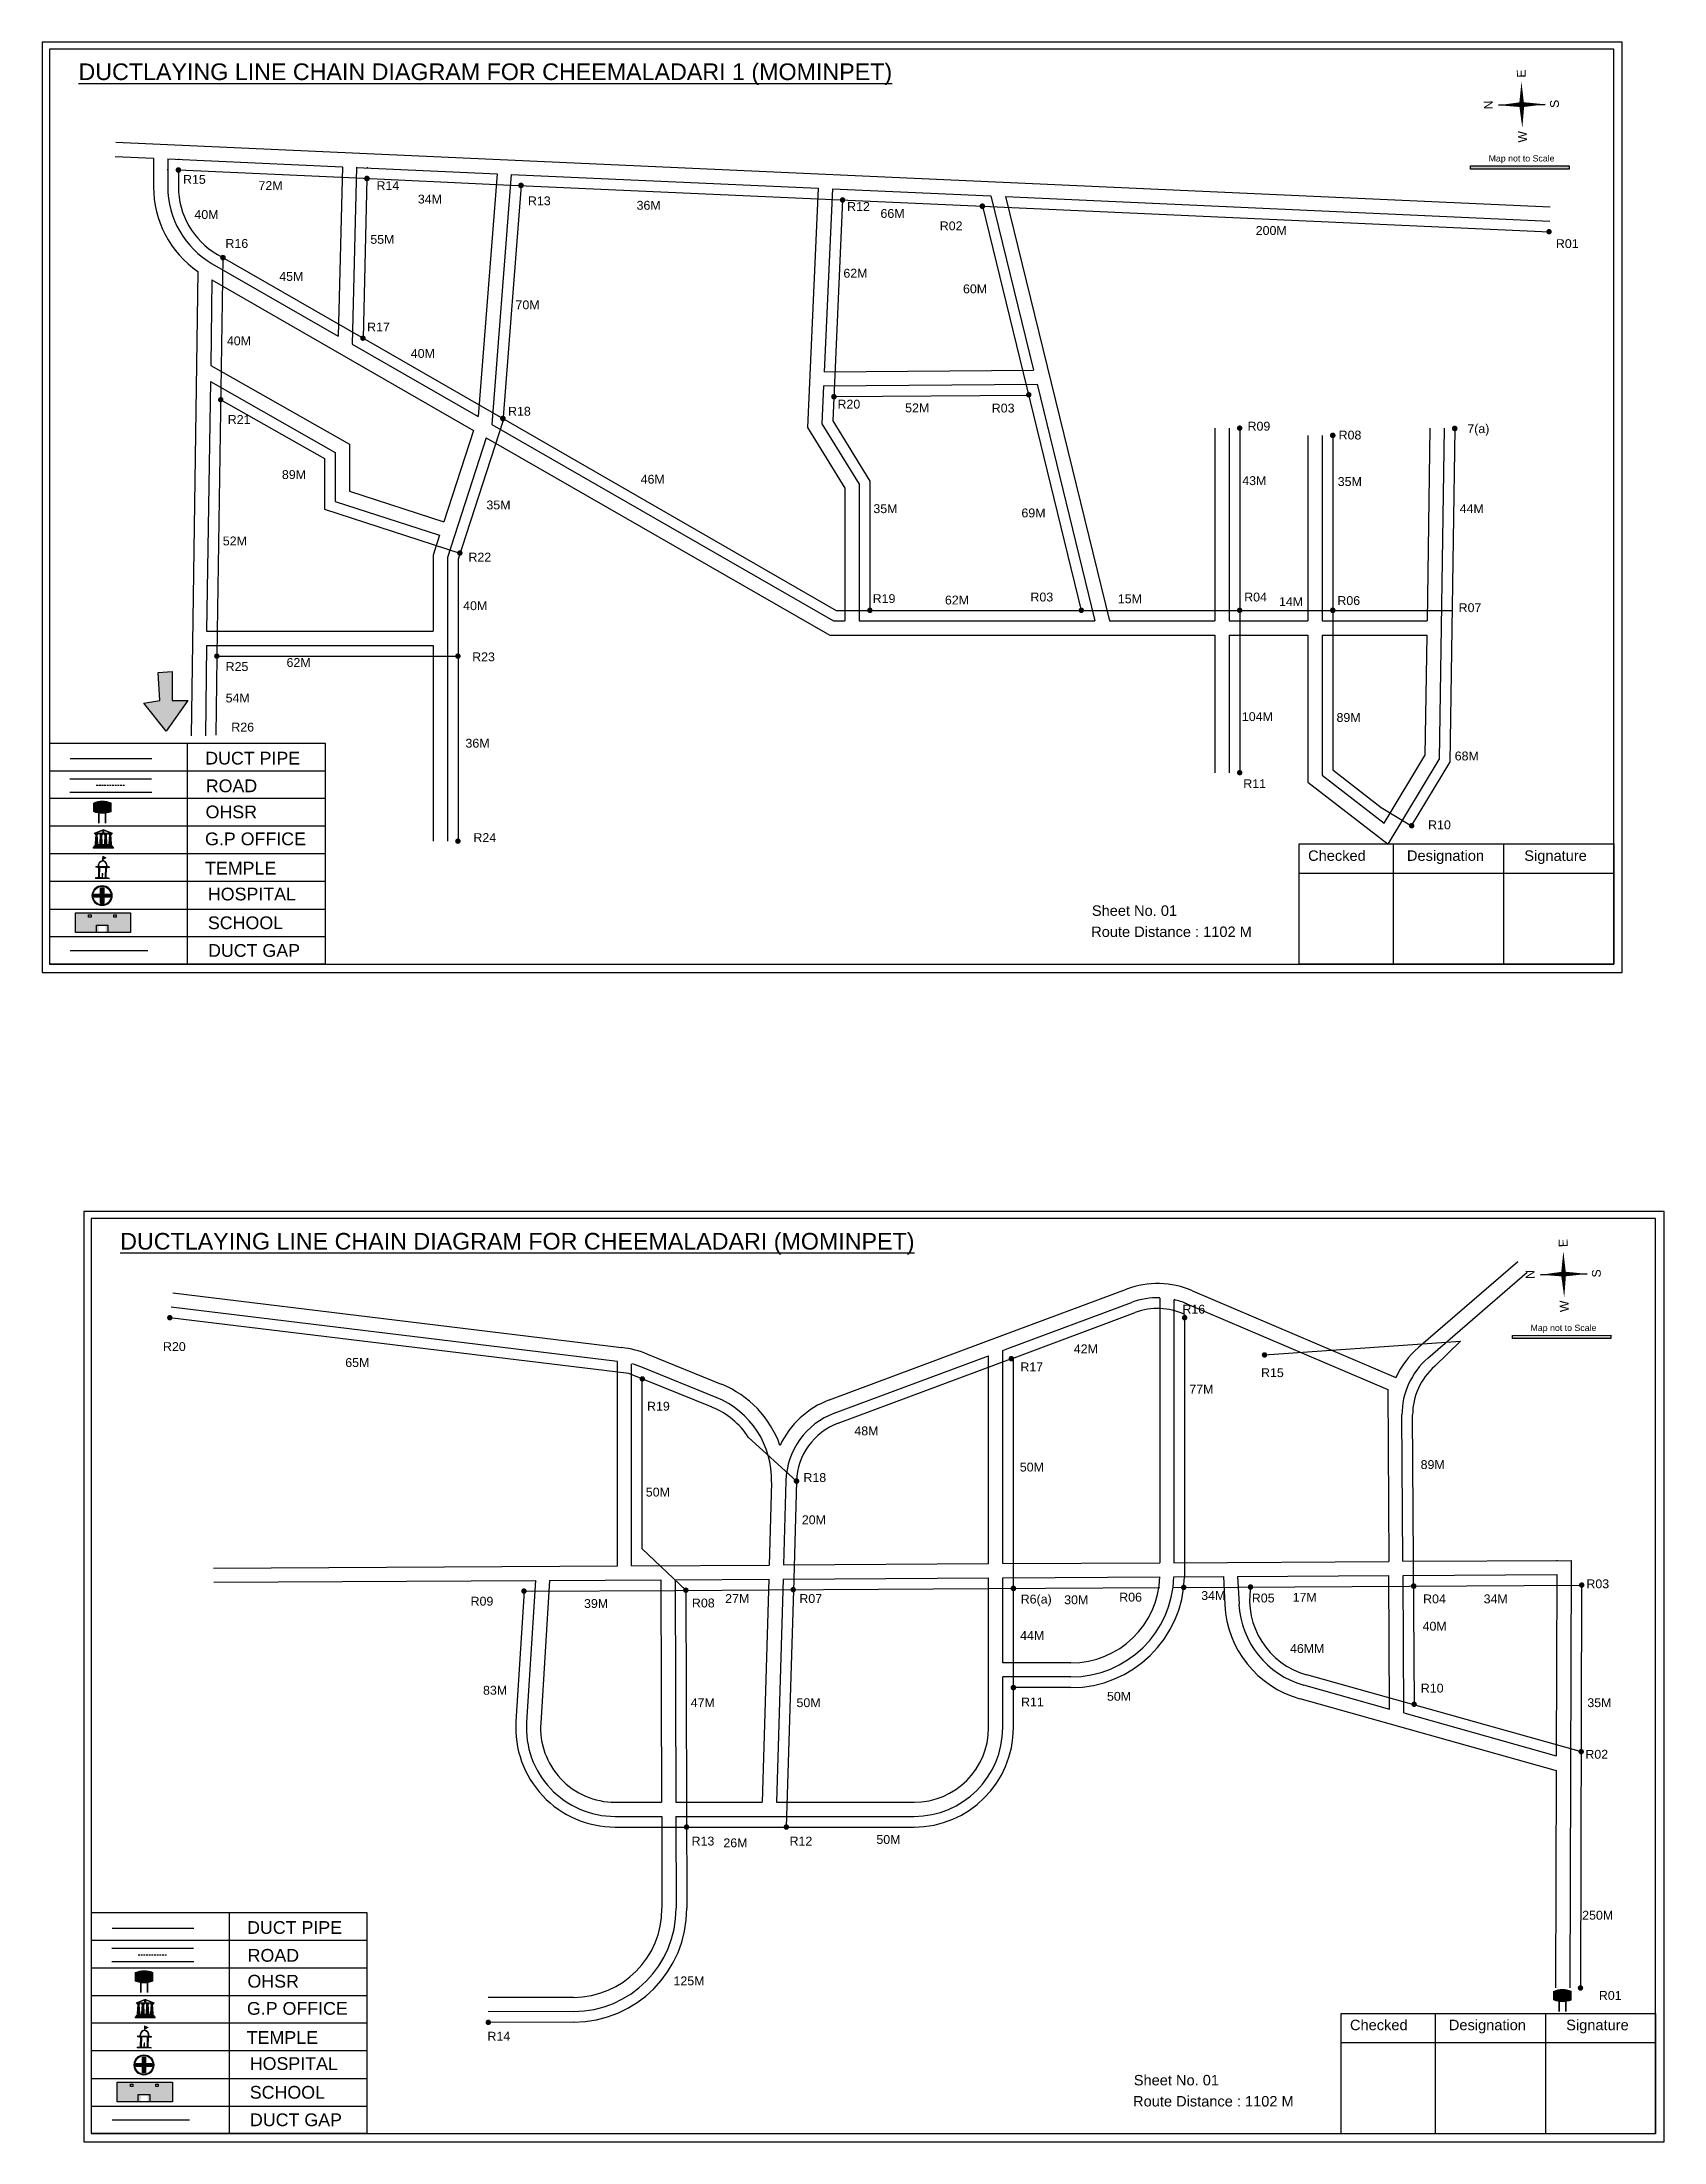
# Model space of a CAD drawing. Header units: inches. Extents: x 3067 to 7161, y 369 to 3169.
# Drawn here: x 3178 to 4092, y 1985 to 3169 of the extents above; entities that cross this region are included whole.
import ezdxf

# ---------------------------------------------------------------- set-up
doc = ezdxf.new("R2010")
doc.units = ezdxf.units.IN
doc.header["$MEASUREMENT"] = 0
doc.linetypes.add('DASHEDX2', pattern=[1.5, 1, -0.5])
for name, color, linetype in [('LANDMARK', 7, 'Continuous'), ('OHT', 7, 'Continuous'), ('pipe', 5, 'Continuous')]:
    doc.layers.add(name, color=color, linetype=linetype)
doc.styles.get("Standard").update_dxf_attribs({"font": 'arial.ttf'})

msp = doc.modelspace()

# ---------------------------------------------------------------- texts
at = {"color": 242, "true_color": 0xcd2027}
for s, p in [('%%UDUCTLAYING LINE CHAIN DIAGRAM FOR CHEEMALADARI 1 (MOMINPET)', (3198.9, 3147.5)), ('%%UDUCTLAYING LINE CHAIN DIAGRAM FOR CHEEMALADARI (MOMINPET)', (3222.4, 2488.3))]:
    msp.add_text(s, height=9.375, dxfattribs=at).set_placement(p)
for s, p in [('E', (4014.2, 3148.9)), ('N', (3995.6, 3131)), ('S', (4032.9, 3131.8)), ('W', (4014.9, 3112.3)), ('E', (4037.8, 2489.7)), ('N', (4019.2, 2471.8)), ('S', (4056.5, 2472.6)), ('W', (4038.4, 2453.1))]:
    msp.add_text(s, height=4.95, rotation=91.0063).set_placement(p)
for s, height, p in [('Map not to Scale', 3.542, (3993.3, 3101.6)), ('R15', 5, (3257.8, 3089)), ('72M', 5, (3300.3, 3085.5)), ('R14', 5, (3366.8, 3085.5)), ('34M', 5, (3390.1, 3077.9)), ('R13', 5, (3452.1, 3076.9)), ('36M', 5, (3513.3, 3074.4)), ('R12', 5, (3631.9, 3073.7)), ('40M', 5, (3264.2, 3069.2)), ('66M', 5, (3650.7, 3069.8)), ('R02', 5, (3684.1, 3062.8)), ('R16', 5, (3281.7, 3052.9)), ('55M', 5, (3363.3, 3055.2)), ('200M', 5, (3862.1, 3060.2)), ('R01', 5, (4031.2, 3052.8)), ('45M', 5, (3312, 3034.3)), ('62M', 5, (3629.8, 3036.1)), ('60M', 5, (3697.2, 3027.3)), ('70M', 5, (3445.1, 3018.3)), ('R17', 5, (3361.5, 3005.8)), ('40M', 5, (3282.5, 2998)), ('40M', 5, (3386.1, 2990.9)), ('R18', 5, (3440.9, 2958.3)), ('R20', 5, (3626.5, 2962.3)), ('52M', 5, (3664.6, 2960.2)), ('R03', 5, (3713.4, 2960.1)), ('R21', 5, (3283, 2953.7)), ('R09', 5, (3857.5, 2949.9)), ('R08', 5, (3908.8, 2944.9)), ('7(a)', 5, (3981.3, 2948.5)), ('89M', 5, (3313.5, 2922.6)), ('46M', 5, (3515.6, 2920)), ('43M', 5, (3854.5, 2919.2)), ('35M', 5, (3908.3, 2918.7)), ('35M', 5, (3428.7, 2905.5)), ('35M', 5, (3646.7, 2903.4)), ('69M', 5, (3730.1, 2901)), ('44M', 5, (3977, 2903.4)), ('52M', 5, (3280.2, 2885.2)), ('R22', 5, (3418.6, 2876.1)), ('40M', 5, (3415.6, 2848.7)), ('R19', 5, (3646.3, 2852.7)), ('62M', 5, (3687, 2851.9)), ('R03', 5, (3735.2, 2853.6)), ('15M', 5, (3784.4, 2852.6)), ('R04', 5, (3855.6, 2853.6)), ('14M', 5, (3875.2, 2851)), ('R06', 5, (3908.1, 2851.6)), ('R07', 5, (3976.4, 2847.6)), ('R25', 5, (3281.8, 2814.4)), ('62M', 5, (3316.1, 2816.7)), ('R23', 5, (3420.7, 2819.9)), ('54M', 5, (3281.8, 2796.7)), ('R26', 5, (3285, 2780.3)), ('104M', 5, (3854.3, 2786.2)), ('89M', 5, (3907.6, 2785.7)), ('36M', 5, (3416.9, 2771.2)), ('DUCT PIPE', 7.18, (3270.3, 2761.7)), ('68M', 5, (3974.2, 2764)), ('ROAD ', 7.18, (3270.6, 2746.1)), ('R11', 5, (3855.1, 2748.4)), ('OHSR', 7.18, (3270.5, 2731.4)), ('G.P OFFICE', 7.18, (3270.2, 2716.2)), ('R24', 5, (3421.4, 2718)), ('R10', 5, (3959.2, 2725.2)), ('Checked', 5.89, (3891.6, 2707.4)), ('Designation', 5.886, (3947.3, 2707.4)), ('Signature', 5.89, (4013.4, 2707.4)), ('TEMPLE', 7.18, (3270.2, 2699.7)), ('HOSPITAL', 7.18, (3271.8, 2685.1)), ('SCHOOL', 7.18, (3271.8, 2668.9)), ('Sheet No. 01', 5.886, (3769.8, 2676.4)), ('Route Distance : 1102 M', 5.886, (3769.4, 2664.5)), ('DUCT GAP', 7.18, (3271.9, 2653.3)), ('R16', 5, (3820.8, 2452.2)), ('Map not to Scale', 3.542, (4016.9, 2442.4)), ('R20', 5, (3246.5, 2431.1)), ('65M', 5, (3349.2, 2422.1)), ('42M', 5, (3759.6, 2429.8)), ('R17', 5, (3729.5, 2419.7)), ('R15', 5, (3865.1, 2416.4)), ('77M', 5, (3824.7, 2407.1)), ('R19', 5, (3519.2, 2397.5)), ('48M', 5, (3636, 2383.6)), ('50M', 5, (3729.2, 2363.2)), ('89M', 5, (3955, 2364.6)), ('R18', 5, (3607.3, 2357.3)), ('50M', 5, (3518.5, 2349.1)), ('20M', 5, (3606.4, 2333.5)), ('R03', 5, (4048.4, 2297.4)), ('R09', 5, (3419.8, 2287.6)), ('39M', 5, (3483.7, 2286.3)), ('R08', 5, (3544.5, 2286.6)), ('27M', 5, (3563.2, 2289.1)), ('R07', 5, (3605, 2289.1)), ('R6(a)', 5, (3729.7, 2288.8)), ('30M', 5, (3754.2, 2288.4)), ('R06', 5, (3785.2, 2289.9)), ('34M', 5, (3831.4, 2290.8)), ('R05', 5, (3859.9, 2289.4)), ('17M', 5, (3882.9, 2289.8)), ('R04', 5, (3956.4, 2288.9)), ('34M', 5, (3990.5, 2288.9)), ('44M', 5, (3729.4, 2268.3)), ('40M', 5, (3956.1, 2273.5)), ('46MM', 5, (3881.4, 2260.9)), ('83M', 5, (3426.8, 2237.4)), ('50M', 5, (3778.3, 2234)), ('R10', 5, (3955.1, 2238.6)), ('47M', 5, (3543.8, 2230.4)), ('50M', 5, (3603.4, 2230.4)), ('R11', 5, (3729.9, 2230.8)), ('35M', 5, (4048.9, 2230.4)), ('R02', 5, (4047.8, 2201.3)), ('R13', 5, (3544.3, 2152.4)), ('26M', 5, (3562.2, 2151.4)), ('R12', 5, (3599.5, 2152.4)), ('50M', 5, (3648.4, 2153.3)), ('DUCT PIPE', 7.18, (3293.9, 2102.6)), ('250M', 5, (4046, 2110.6)), ('ROAD ', 7.18, (3294.2, 2086.9)), ('OHSR', 7.18, (3294.1, 2072.3)), ('125M', 5, (3534.1, 2073.6)), ('G.P OFFICE', 7.18, (3293.8, 2057)), ('R01', 5, (4055.4, 2065.4)), ('TEMPLE', 7.18, (3293.7, 2040.6)), ('Checked', 5.89, (3915.2, 2048.3)), ('Designation', 5.886, (3970.9, 2048.3)), ('Signature', 5.89, (4037, 2048.3)), ('R14', 5, (3429.3, 2042.4)), ('HOSPITAL', 7.18, (3295.4, 2025.9)), ('SCHOOL', 7.18, (3295.4, 2009.7)), ('Sheet No. 01', 5.886, (3793.4, 2017.2)), ('DUCT GAP', 7.18, (3295.5, 1994.2)), ('Route Distance : 1102 M', 5.886, (3793, 2005.3))]:
    msp.add_text(s, height=height).set_placement(p)

# ---------------------------------------------------------------- blocks, each defined once
blk = doc.blocks.new('OHT')
at = {"linetype": 'Continuous', "lineweight": 0, "true_color": 0x0ffffc}
blk.add_hatch(color=4, dxfattribs=at).paths.add_polyline_path([(0.012, 1), (0, 1, 0.101323), (-0.4, 0.916), (-0.4, 0.525, 0.194075), (0.399, 0.521), (0.399, 0.921, 0.097877)])
at = {"color": 4, "linetype": 'Continuous', "lineweight": 0, "true_color": 0x0ffffc, "flags": 128}
for points in [[(-0.4, 0.525), (-0.4, 0.916)], [(0.399, 0.521), (0.399, 0.921)]]:
    blk.add_lwpolyline(points, dxfattribs=at)
at = {"color": 4, "linetype": 'Continuous', "lineweight": 0, "true_color": 0x0ffffc, "const_width": 0.075, "flags": 128}
for points in [[(-0.15, 0), (-0.15, 0.475)], [(0.15, 0), (0.15, 0.473)]]:
    blk.add_lwpolyline(points, dxfattribs=at)
at = {"color": 4, "linetype": 'Continuous', "lineweight": 0, "true_color": 0x0ffffc}
for centre, radius, start, end in [((0.006, -0.019), 1.019, 67.31091, 113.47108), ((0.004, 1.513), 1.068, 247.76824, 291.70073)]:
    blk.add_arc(centre, radius, start, end, dxfattribs=at)
blk = doc.blocks.new('Government_Office')
at = {"linetype": 'Continuous', "lineweight": 0, "true_color": 0xff0000}
for points in [[(-0.5, 0.05), (0.5, 0.05), (0.5, 0), (-0.5, 0)], [(-0.45, 0.08), (-0.45, 0.12), (0.45, 0.12), (0.45, 0.08)], [(-0.4, 0.14), (-0.4, 0.18), (0.4, 0.18), (0.4, 0.14)]]:
    blk.add_hatch(color=1, dxfattribs=at).paths.add_polyline_path(points)
h = blk.add_hatch(color=1, dxfattribs=at)
h.paths.add_polyline_path([(0.44, 0.72), (0.45, 0.75), (0, 0.93), (-0.45, 0.75), (-0.44, 0.72)])
h.paths.add_polyline_path([(0.36, 0.75), (-0.36, 0.75), (0, 0.9)], flags=16)
h.paths.add_polyline_path([(0, 0.78, -1), (0, 0.87, -1)], flags=0)
h = blk.add_hatch(color=1, dxfattribs=at)
edge = h.paths.add_edge_path()
edge.add_line((-0.27, 0.2), (-0.3, 0.68))
edge.add_line((-0.3, 0.68), (-0.29, 0.68))
edge.add_arc((-0.28, 0.69), 0.0176, 225.304, 441.5659)
edge.add_line((-0.28, 0.7), (-0.39, 0.7))
edge.add_arc((-0.39, 0.69), 0.0176, 98.4341, 314.696)
edge.add_line((-0.38, 0.68), (-0.37, 0.68))
edge.add_line((-0.37, 0.68), (-0.4, 0.2))
edge.add_line((-0.4, 0.2), (-0.27, 0.2))
h = blk.add_hatch(color=1, dxfattribs=at)
edge = h.paths.add_edge_path()
edge.add_line((-0.05, 0.2), (-0.07, 0.68))
edge.add_line((-0.07, 0.68), (-0.07, 0.68))
edge.add_arc((-0.05, 0.69), 0.0176, 225.304, 441.5659)
edge.add_line((-0.05, 0.7), (-0.17, 0.7))
edge.add_arc((-0.17, 0.69), 0.0176, 98.4341, 314.696)
edge.add_line((-0.16, 0.68), (-0.15, 0.68))
edge.add_line((-0.15, 0.68), (-0.18, 0.2))
edge.add_line((-0.18, 0.2), (-0.05, 0.2))
h = blk.add_hatch(color=1, dxfattribs=at)
edge = h.paths.add_edge_path()
edge.add_arc((0, 0.83), 0.0467, 90, 270)
edge.add_arc((0, 0.83), 0.0467, 270, 450)
h = blk.add_hatch(color=1, dxfattribs=at)
edge = h.paths.add_edge_path()
edge.add_line((0.18, 0.2), (0.15, 0.68))
edge.add_line((0.15, 0.68), (0.16, 0.68))
edge.add_arc((0.17, 0.69), 0.0176, 225.304, 441.5659)
edge.add_line((0.17, 0.7), (0.05, 0.7))
edge.add_arc((0.05, 0.69), 0.0176, 98.4341, 314.696)
edge.add_line((0.07, 0.68), (0.07, 0.68))
edge.add_line((0.07, 0.68), (0.05, 0.2))
edge.add_line((0.05, 0.2), (0.18, 0.2))
h = blk.add_hatch(color=1, dxfattribs=at)
edge = h.paths.add_edge_path()
edge.add_line((0.4, 0.2), (0.37, 0.68))
edge.add_line((0.37, 0.68), (0.38, 0.68))
edge.add_arc((0.39, 0.69), 0.0176, 225.304, 441.5659)
edge.add_line((0.4, 0.7), (0.28, 0.7))
edge.add_arc((0.28, 0.69), 0.0176, 98.4341, 314.696)
edge.add_line((0.29, 0.68), (0.3, 0.68))
edge.add_line((0.3, 0.68), (0.27, 0.2))
edge.add_line((0.27, 0.2), (0.4, 0.2))
at = {"color": 1, "linetype": 'Continuous', "lineweight": 0, "true_color": 0xff0000, "flags": 128}
for points in [[(-0.5, 0.05), (0.5, 0.05), (0.5, 0), (-0.5, 0)], [(-0.45, 0.75), (-0.44, 0.72), (0.44, 0.72), (0.45, 0.75), (0, 0.93)], [(-0.45, 0.08), (-0.45, 0.12), (0.45, 0.12), (0.45, 0.08)], [(-0.4, 0.14), (-0.4, 0.18), (0.4, 0.18), (0.4, 0.14)], [(-0.36, 0.75), (0.36, 0.75), (0, 0.9)]]:
    blk.add_lwpolyline(points, close=True, dxfattribs=at)
for points in [[(-0.27, 0.2), (-0.3, 0.68), (-0.29, 0.68, 1.379694), (-0.28, 0.7), (-0.39, 0.7, 1.379694), (-0.38, 0.68), (-0.37, 0.68), (-0.4, 0.2)], [(-0.05, 0.2), (-0.07, 0.68), (-0.07, 0.68, 1.379694), (-0.05, 0.7), (-0.17, 0.7, 1.379694), (-0.16, 0.68), (-0.15, 0.68), (-0.18, 0.2)], [(0, 0.87, 1), (0, 0.78, 1)], [(0.18, 0.2), (0.15, 0.68), (0.16, 0.68, 1.379694), (0.17, 0.7), (0.05, 0.7, 1.379694), (0.07, 0.68), (0.07, 0.68), (0.05, 0.2)], [(0.4, 0.2), (0.37, 0.68), (0.38, 0.68, 1.379694), (0.4, 0.7), (0.28, 0.7, 1.379694), (0.29, 0.68), (0.3, 0.68), (0.27, 0.2)]]:
    blk.add_lwpolyline(points, format="xyb", close=True, dxfattribs=at)
blk = doc.blocks.new('Temple')
at = {"linetype": 'Continuous', "lineweight": 0, "true_color": 0xe66000}
blk.add_hatch(color=32, dxfattribs=at).paths.add_polyline_path([(-0.006, 1), (0.147, 0.931), (0, 0.85)])
at = {"linetype": 'Continuous', "lineweight": 0, "true_color": 0xff0000}
h = blk.add_hatch(color=1, dxfattribs=at)
edge = h.paths.add_edge_path()
edge.add_line((0.175, 0.49), (0.225, 0.49))
edge.add_line((0.225, 0.49), (0.225, 0.497))
edge.add_line((0.225, 0.497), (0.307, 0.497))
edge.add_line((0.307, 0.497), (0.307, 0.533))
edge.add_line((0.307, 0.533), (0.257, 0.533))
edge.add_line((0.257, 0.533), (0.257, 0.54))
edge.add_line((0.257, 0.54), (0.2, 0.54))
edge.add_spline(control_points=[(0.2, 0.54), (0.2, 0.589), (0.19, 0.638), (0.142, 0.743), (0.092, 0.79), (0.027, 0.805), (0.02, 0.806), (0.012, 0.806)], knot_values=[4.712389, 4.712389, 4.712389, 4.712389, 5.278166, 5.278166, 6.117402, 6.117402, 6.223801, 6.223801, 6.223801, 6.223801], degree=3, periodic=0)
edge.add_line((0.012, 0.806), (0.012, 0.79))
edge.add_line((0.012, 0.79), (-0.012, 0.79))
edge.add_line((-0.012, 0.79), (-0.012, 0.806))
edge.add_spline(control_points=[(-0.012, 0.806), (-0.055, 0.802), (-0.096, 0.781), (-0.171, 0.699), (-0.197, 0.628), (-0.2, 0.55), (-0.2, 0.545), (-0.2, 0.54)], knot_values=[6.343965, 6.343965, 6.343965, 6.343965, 6.956638, 6.956638, 7.795874, 7.795874, 7.853982, 7.853982, 7.853982, 7.853982], degree=3, periodic=0)
edge.add_line((-0.2, 0.54), (-0.257, 0.54))
edge.add_line((-0.257, 0.54), (-0.257, 0.533))
edge.add_line((-0.257, 0.533), (-0.307, 0.533))
edge.add_line((-0.307, 0.533), (-0.307, 0.497))
edge.add_line((-0.307, 0.497), (-0.225, 0.497))
edge.add_line((-0.225, 0.497), (-0.225, 0.49))
edge.add_line((-0.225, 0.49), (-0.175, 0.49))
edge.add_line((-0.175, 0.49), (-0.175, 0.07))
edge.add_arc((-0.205, 0.07), 0.03, -90, 0, ccw=False)
edge.add_line((-0.205, 0.04), (-0.257, 0.04))
edge.add_line((-0.257, 0.04), (-0.257, 0.033))
edge.add_line((-0.257, 0.033), (-0.307, 0.033))
edge.add_line((-0.307, 0.033), (-0.307, 0))
edge.add_line((-0.307, 0), (0.307, 0))
edge.add_line((0.307, 0), (0.307, 0.033))
edge.add_line((0.307, 0.033), (0.257, 0.033))
edge.add_line((0.257, 0.033), (0.257, 0.04))
edge.add_line((0.257, 0.04), (0.205, 0.04))
edge.add_arc((0.205, 0.07), 0.03, 180, 270, ccw=False)
edge.add_line((0.175, 0.07), (0.175, 0.49))
h.paths.add_polyline_path([(0.125, 0.07, -0.414214), (0.095, 0.04), (0.05, 0.04), (0.05, 0.033), (-0.05, 0.033), (-0.05, 0.04), (-0.095, 0.04, -0.414214), (-0.125, 0.07), (-0.125, 0.497), (0.125, 0.497)], flags=16)
edge = h.paths.add_edge_path(flags=16)
edge.add_ellipse((0, 0.54), major_axis=(0, 0.242), ratio=0.722808, start_angle=270, end_angle=450, ccw=False)
edge.add_line((0.175, 0.54), (-0.175, 0.54))
h.paths.add_polyline_path([(0.012, 0.23), (0.012, 0.07), (-0.012, 0.07), (-0.012, 0.23)], flags=0)
h = blk.add_hatch(color=1, dxfattribs=at)
edge = h.paths.add_edge_path()
edge.add_line((0.012, 0.857), (0, 0.85))
edge.add_line((0, 0.85), (-0.003, 0.925))
edge.add_line((-0.003, 0.925), (-0.012, 0.925))
edge.add_line((-0.012, 0.925), (-0.012, 0.806))
edge.add_spline(control_points=[(-0.012, 0.806), (-0.004, 0.807), (0.004, 0.807), (0.012, 0.806)], knot_values=[6.223801, 6.223801, 6.223801, 6.223801, 6.343965, 6.343965, 6.343965, 6.343965], degree=3, periodic=0)
edge.add_line((0.012, 0.806), (0.012, 0.857))
h = blk.add_hatch(color=1, dxfattribs=at)
edge = h.paths.add_edge_path()
edge.add_line((0.012, 0.79), (0.012, 0.806))
edge.add_spline(control_points=[(0.012, 0.806), (0.004, 0.807), (-0.004, 0.807), (-0.012, 0.806)], knot_values=[6.223801, 6.223801, 6.223801, 6.223801, 6.343965, 6.343965, 6.343965, 6.343965], degree=3, periodic=0)
edge.add_line((-0.012, 0.806), (-0.012, 0.79))
edge.add_line((-0.012, 0.79), (0.012, 0.79))
at = {"color": 32, "linetype": 'Continuous', "lineweight": 0, "true_color": 0xe66000, "flags": 128}
blk.add_lwpolyline([(-0.006, 1), (0.147, 0.931), (0, 0.85), (-0.006, 1)], dxfattribs=at)
at = {"color": 1, "linetype": 'Continuous', "lineweight": 0, "true_color": 0xff0000, "flags": 128}
blk.add_lwpolyline([(0.2, 0.54), (0.257, 0.54), (0.257, 0.533), (0.307, 0.533), (0.307, 0.497), (0.225, 0.497), (0.225, 0.49), (0.175, 0.49), (0.175, 0.07, 0.414214), (0.205, 0.04), (0.257, 0.04), (0.257, 0.033), (0.307, 0.033), (0.307, 0), (-0.307, 0), (-0.307, 0.033), (-0.257, 0.033), (-0.257, 0.04), (-0.205, 0.04, 0.414214), (-0.175, 0.07), (-0.175, 0.49), (-0.225, 0.49), (-0.225, 0.497), (-0.307, 0.497), (-0.307, 0.533), (-0.257, 0.533), (-0.257, 0.54), (-0.2, 0.54)], format="xyb", dxfattribs=at)
blk.add_lwpolyline([(-0.175, 0.54), (0.175, 0.54)], dxfattribs=at)
blk.add_lwpolyline([(0.125, 0.497), (0.125, 0.07, -0.414214), (0.095, 0.04), (0.05, 0.04), (0.05, 0.033), (-0.05, 0.033), (-0.05, 0.04), (-0.095, 0.04, -0.414214), (-0.125, 0.07), (-0.125, 0.497)], format="xyb", close=True, dxfattribs=at)
for points in [[(0.012, 0.925), (-0.012, 0.925), (-0.012, 0.79), (0.012, 0.79)], [(0.012, 0.23), (-0.012, 0.23), (-0.012, 0.07), (0.012, 0.07)]]:
    blk.add_lwpolyline(points, close=True, dxfattribs=at)
at = {"color": 1, "linetype": 'Continuous', "lineweight": 0, "true_color": 0xff0000}
blk.add_ellipse((0, 0.54), major_axis=(0, 0.242), ratio=0.722808, start_param=4.712389, end_param=7.853982, dxfattribs=at)
blk.add_open_spline([(0.2, 0.54), (0.2, 0.589), (0.19, 0.638), (0.142, 0.743), (0.092, 0.79), (-0.023, 0.816), (-0.085, 0.794), (-0.171, 0.699), (-0.197, 0.628), (-0.2, 0.55), (-0.2, 0.545), (-0.2, 0.54)], degree=3, knots=[4.712389, 4.712389, 4.712389, 4.712389, 5.278166, 5.278166, 6.117402, 6.117402, 6.956638, 6.956638, 7.795874, 7.795874, 7.853982, 7.853982, 7.853982, 7.853982], dxfattribs=at)
blk = doc.blocks.new('*U6')
at = {"color": 0, "linetype": 'DASHEDX2', "transparency": 16777216}
blk.add_line((-8.2, 0), (8, 0), dxfattribs=at)
blk = doc.blocks.new('Hospital')
at = {"linetype": 'Continuous', "lineweight": 0, "true_color": 0x000000}
h = blk.add_hatch(color=18, dxfattribs=at)
h.paths.add_polyline_path([(-0.5, 0, 1), (0.5, 0, 1)])
h.paths.add_polyline_path([(0.45, 0, -1), (-0.45, 0, -1)], flags=16)
at = {"linetype": 'Continuous', "true_color": 0xff0000}
blk.add_hatch(color=1, dxfattribs=at).paths.add_polyline_path([(-0.39, 0.08), (-0.08, 0.08), (-0.08, 0.39), (0.08, 0.39), (0.08, 0.08), (0.39, 0.08), (0.39, -0.08), (0.08, -0.08), (0.08, -0.39), (-0.08, -0.39), (-0.08, -0.08), (-0.39, -0.08)])
at = {"color": 1, "linetype": 'Continuous', "true_color": 0xff0000, "flags": 128}
blk.add_lwpolyline([(-0.39, 0.08), (-0.08, 0.08), (-0.08, 0.39), (0.08, 0.39), (0.08, 0.08), (0.39, 0.08), (0.39, -0.08), (0.08, -0.08), (0.08, -0.39), (-0.08, -0.39), (-0.08, -0.08), (-0.39, -0.08)], close=True, dxfattribs=at)
at = {"color": 18, "linetype": 'Continuous', "lineweight": 0, "true_color": 0x000000}
for radius in [0.5, 0.446]:
    blk.add_circle((0, 0), radius, dxfattribs=at)
blk = doc.blocks.new('*U5')
at = {"color": 0, "linetype": 'DASHEDX2', "transparency": 16777216}
blk.add_line((-8.2, 0), (8, 0), dxfattribs=at)

# ---------------------------------------------------------------- hatches: boundary and pattern name
at = {"ltscale": 0.5}
h = msp.add_hatch(color=5, dxfattribs=at)
h.dxf.hatch_style = 1
h.paths.add_polyline_path([(3256.8, 3096.8, 1), (3253.6, 3096.8, 1)])
h = msp.add_hatch(color=5, dxfattribs=at)
h.dxf.hatch_style = 1
h.paths.add_polyline_path([(3363, 3092, 1), (3359.8, 3092, 1)])
h = msp.add_hatch(color=5, dxfattribs=at)
h.dxf.hatch_style = 1
h.paths.add_polyline_path([(3449.8, 3088.1, 1), (3446.6, 3088.1, 1)])
at = {"true_color": 0x0093dd}
h = msp.add_hatch(color=142, dxfattribs=at)
h.dxf.hatch_style = 1
h.paths.add_polyline_path([(3983.1, 3099.1), (3983.1, 3097.2), (4038.6, 3097.3), (4038.6, 3099.2)])
at = {"ltscale": 0.5}
h = msp.add_hatch(color=5, dxfattribs=at)
h.dxf.hatch_style = 1
h.paths.add_polyline_path([(3630.9, 3079.9, 1), (3627.8, 3079.9, 1)])
h = msp.add_hatch(color=5, dxfattribs=at)
h.dxf.hatch_style = 1
h.paths.add_polyline_path([(3709.7, 3076.4, 1), (3706.5, 3076.4, 1)])
h = msp.add_hatch(color=5, dxfattribs=at)
h.dxf.hatch_style = 1
h.paths.add_polyline_path([(4028.9, 3062, 1), (4025.8, 3062, 1)])
h = msp.add_hatch(color=5, dxfattribs=at)
h.dxf.hatch_style = 1
h.paths.add_polyline_path([(3281.9, 3047.4, 1), (3278.7, 3047.4, 1)])
h = msp.add_hatch(color=5, dxfattribs=at)
h.dxf.hatch_style = 1
h.paths.add_polyline_path([(3360.7, 3002, 1), (3357.6, 3002, 1)])
h = msp.add_hatch(color=5, dxfattribs=at)
h.dxf.hatch_style = 1
h.paths.add_polyline_path([(3735.8, 2970.1, 1), (3732.7, 2970.1, 1)])
h = msp.add_hatch(color=5, dxfattribs=at)
h.dxf.hatch_style = 1
h.paths.add_polyline_path([(3280.6, 2967.3, 1), (3277.5, 2967.3, 1)])
h = msp.add_hatch(color=5, dxfattribs=at)
h.dxf.hatch_style = 1
h.paths.add_polyline_path([(3626.1, 2969, 1), (3622.9, 2969, 1)])
h = msp.add_hatch(color=5, dxfattribs=at)
h.dxf.hatch_style = 1
h.paths.add_polyline_path([(3439.6, 2956.7, 1), (3436.4, 2956.7, 1)])
h = msp.add_hatch(color=5, dxfattribs=at)
h.dxf.hatch_style = 1
h.paths.add_polyline_path([(3854.6, 2951.3, 1), (3851.5, 2951.3, 1)])
h = msp.add_hatch(color=5, dxfattribs=at)
h.dxf.hatch_style = 1
h.paths.add_polyline_path([(3907.1, 2947.2, 1), (3903.9, 2947.2, 1)])
h = msp.add_hatch(color=5, dxfattribs=at)
h.dxf.hatch_style = 1
h.paths.add_polyline_path([(3975.8, 2951.1, 1), (3972.6, 2951.1, 1)])
h = msp.add_hatch(color=5, dxfattribs=at)
h.dxf.hatch_style = 1
h.paths.add_polyline_path([(3415.3, 2880.9, 1), (3412.2, 2880.9, 1)])
h = msp.add_hatch(color=5, dxfattribs=at)
h.dxf.hatch_style = 1
h.paths.add_polyline_path([(3646.3, 2848.6, 1), (3643.2, 2848.6, 1)])
h = msp.add_hatch(color=5, dxfattribs=at)
h.dxf.hatch_style = 1
h.paths.add_polyline_path([(3765.4, 2848.6, 1), (3762.3, 2848.6, 1)])
h = msp.add_hatch(color=5, dxfattribs=at)
h.dxf.hatch_style = 1
h.paths.add_polyline_path([(3854.6, 2848.6, 1), (3851.5, 2848.6, 1)])
h = msp.add_hatch(color=5, dxfattribs=at)
h.dxf.hatch_style = 1
h.paths.add_polyline_path([(3907.1, 2848.6, 1), (3903.9, 2848.6, 1)])
h = msp.add_hatch(color=5, dxfattribs=at)
h.dxf.hatch_style = 1
h.paths.add_polyline_path([(3278.4, 2822.8, 1), (3275.3, 2822.8, 1)])
h = msp.add_hatch(color=5, dxfattribs=at)
h.dxf.hatch_style = 1
h.paths.add_polyline_path([(3414.2, 2822.8, 1), (3411.1, 2822.8, 1)])
h = msp.add_hatch(color=256)
h.dxf.hatch_style = 1
h.paths.add_polyline_path([(3260.5, 2797.7), (3251.7, 2797.7), (3251.7, 2814.1), (3243.8, 2813.6), (3244.8, 2797.7), (3235.8, 2796.2), (3248.3, 2780.5)])
h = msp.add_hatch(color=5, dxfattribs=at)
h.dxf.hatch_style = 1
h.paths.add_polyline_path([(3854.6, 2757.1, 1), (3851.5, 2757.1, 1)])
h = msp.add_hatch(color=5, dxfattribs=at)
h.dxf.hatch_style = 1
h.paths.add_polyline_path([(3951.5, 2727.2, 1), (3948.4, 2727.2, 1)])
h = msp.add_hatch(color=5, dxfattribs=at)
h.dxf.hatch_style = 1
h.paths.add_polyline_path([(3414.2, 2718.5, 1), (3411.1, 2718.5, 1)])
at = {"true_color": 0xc8c92d}
h = msp.add_hatch(color=52, dxfattribs=at)
h.dxf.hatch_style = 1
h.paths.add_polyline_path([(3203.3, 2678.1), (3197.2, 2678.1), (3197.2, 2667), (3203.3, 2667)])
h.paths.add_polyline_path([(3228.2, 2678.1), (3222, 2678.1), (3222, 2667), (3228.2, 2667)])
at = {"true_color": 0x293189}
h = msp.add_hatch(color=177, dxfattribs=at)
h.dxf.hatch_style = 1
h.paths.add_polyline_path([(3222, 2678.1), (3203.3, 2678.1), (3203.3, 2667), (3210.3, 2667), (3210.3, 2670.7), (3214.2, 2670.7), (3214.2, 2667), (3222, 2667)])
h.paths.add_polyline_path([(3206, 2675.7), (3204.6, 2675.7), (3204.6, 2676.9), (3206, 2676.9)], flags=16)
h.paths.add_polyline_path([(3218.9, 2675.7), (3218.9, 2676.9), (3220.2, 2676.9), (3220.2, 2675.7)], flags=16)
at = {"ltscale": 0.5}
h = msp.add_hatch(color=5, dxfattribs=at)
h.dxf.hatch_style = 1
h.paths.add_polyline_path([(3251.9, 2449.9, 1), (3248.8, 2449.9, 1)])
h = msp.add_hatch(color=5, dxfattribs=at)
h.dxf.hatch_style = 1
h.paths.add_polyline_path([(3823.6, 2449.9, 1), (3820.5, 2449.9, 1)])
at = {"true_color": 0x0093dd}
h = msp.add_hatch(color=142, dxfattribs=at)
h.dxf.hatch_style = 1
h.paths.add_polyline_path([(4006.7, 2439.9), (4006.7, 2438.1), (4062.2, 2438.2), (4062.2, 2440)])
at = {"ltscale": 0.5}
h = msp.add_hatch(color=5, dxfattribs=at)
h.dxf.hatch_style = 1
h.paths.add_polyline_path([(3726, 2426.8, 1), (3722.9, 2426.8, 1)])
h = msp.add_hatch(color=5, dxfattribs=at)
h.dxf.hatch_style = 1
h.paths.add_polyline_path([(3868.6, 2428.9, 1), (3865.5, 2428.9, 1)])
h = msp.add_hatch(color=5, dxfattribs=at)
h.dxf.hatch_style = 1
h.paths.add_polyline_path([(3518.1, 2415.4, 1), (3515, 2415.4, 1)])
h = msp.add_hatch(color=5, dxfattribs=at)
h.dxf.hatch_style = 1
h.paths.add_polyline_path([(3605, 2357.8, 1), (3601.8, 2357.8, 1)])
h = msp.add_hatch(color=5, dxfattribs=at)
h.dxf.hatch_style = 1
h.paths.add_polyline_path([(3451.4, 2295.8, 1), (3448.3, 2295.8, 1)])
h = msp.add_hatch(color=5, dxfattribs=at)
h.dxf.hatch_style = 1
h.paths.add_polyline_path([(3542.6, 2296.3, 1), (3539.5, 2296.3, 1)])
h = msp.add_hatch(color=5, dxfattribs=at)
h.dxf.hatch_style = 1
h.paths.add_polyline_path([(3603.1, 2296.6, 1), (3600, 2296.6, 1)])
h = msp.add_hatch(color=5, dxfattribs=at)
h.dxf.hatch_style = 1
h.paths.add_polyline_path([(3727.2, 2297.3, 1), (3724, 2297.3, 1)])
h = msp.add_hatch(color=5, dxfattribs=at)
h.dxf.hatch_style = 1
h.paths.add_polyline_path([(3823.1, 2297.9, 1), (3820, 2297.9, 1)])
h = msp.add_hatch(color=5, dxfattribs=at)
h.dxf.hatch_style = 1
h.paths.add_polyline_path([(3860.7, 2298.1, 1), (3857.6, 2298.1, 1)])
h = msp.add_hatch(color=5, dxfattribs=at)
h.dxf.hatch_style = 1
h.paths.add_polyline_path([(3952.7, 2298.6, 1), (3949.5, 2298.6, 1)])
h = msp.add_hatch(color=5, dxfattribs=at)
h.dxf.hatch_style = 1
h.paths.add_polyline_path([(4047.3, 2299.2, 1), (4044.2, 2299.2, 1)])
h = msp.add_hatch(color=5, dxfattribs=at)
h.dxf.hatch_style = 1
h.paths.add_polyline_path([(3727.2, 2241.4, 1), (3724, 2241.4, 1)])
h = msp.add_hatch(color=5, dxfattribs=at)
h.dxf.hatch_style = 1
h.paths.add_polyline_path([(3952.9, 2232, 1), (3949.8, 2232, 1)])
h = msp.add_hatch(color=5, dxfattribs=at)
h.dxf.hatch_style = 1
h.paths.add_polyline_path([(4047, 2205.3, 1), (4043.9, 2205.3, 1)])
h = msp.add_hatch(color=5, dxfattribs=at)
h.dxf.hatch_style = 1
h.paths.add_polyline_path([(3543, 2162.8, 1), (3539.9, 2162.8, 1)])
h = msp.add_hatch(color=5, dxfattribs=at)
h.dxf.hatch_style = 1
h.paths.add_polyline_path([(3599.2, 2162.8, 1), (3596.1, 2162.8, 1)])
h = msp.add_hatch(color=5, dxfattribs=at)
h.dxf.hatch_style = 1
h.paths.add_polyline_path([(4046.6, 2072.1, 1), (4043.5, 2072.1, 1)])
h = msp.add_hatch(color=5, dxfattribs=at)
h.dxf.hatch_style = 1
h.paths.add_polyline_path([(3431.3, 2052.7, 1), (3428.2, 2052.7, 1)])
at = {"true_color": 0xc8c92d}
h = msp.add_hatch(color=52, dxfattribs=at)
h.dxf.hatch_style = 1
h.paths.add_polyline_path([(3226.9, 2019), (3220.7, 2019), (3220.7, 2007.9), (3226.9, 2007.9)])
h.paths.add_polyline_path([(3251.8, 2019), (3245.6, 2019), (3245.6, 2007.9), (3251.8, 2007.9)])
at = {"true_color": 0x293189}
h = msp.add_hatch(color=177, dxfattribs=at)
h.dxf.hatch_style = 1
h.paths.add_polyline_path([(3245.6, 2019), (3226.9, 2019), (3226.9, 2007.9), (3233.9, 2007.9), (3233.9, 2011.5), (3237.8, 2011.5), (3237.8, 2007.9), (3245.6, 2007.9)])
h.paths.add_polyline_path([(3229.6, 2016.5), (3228.2, 2016.5), (3228.2, 2017.8), (3229.6, 2017.8)], flags=16)
h.paths.add_polyline_path([(3242.4, 2016.5), (3242.4, 2017.8), (3243.8, 2017.8), (3243.8, 2016.5)], flags=16)

# ---------------------------------------------------------------- linework, layer by layer
for p, q in [((4025.2, 3133.8), (3998.9, 3133.3)), ((3998.9, 3133.3), (4025.2, 3133.8)), ((4025.2, 3133.8), (3998.9, 3133.3)), ((4012.1, 3133.5), (4025.2, 3133.8)), ((3219.6, 3104.4), (3241.2, 3103.4)), ((3220, 3112.4), (4028, 3076)), ((3241.2, 3103.4), (3241.2, 3087.4)), ((3249.2, 3103), (3347.6, 3098.6)), ((3249.2, 3103), (3249.2, 3087.4)), ((3255.2, 3103), (3255.2, 3102.8)), ((3248.9, 3097), (3249.2, 3097)), ((3347.6, 3098.6), (3345.2, 3003.2)), ((3355.6, 3098.4), (3353.1, 2998.6)), ((3355.5, 3098.2), (3434.7, 3094.7)), ((3361.6, 3098.3), (3361.5, 3098)), ((3434.7, 3094.7), (3424, 2957.8)), ((3442.7, 3094.3), (3431.7, 2953.4)), ((3442.7, 3094.3), (3615.6, 3086.5)), ((3615.6, 3086.5), (3609.6, 2951.7)), ((3623.6, 3086.2), (3619, 2983.1)), ((3623.6, 3086.2), (3712.9, 3082.2)), ((3712.9, 3082.2), (3736.9, 2983.9)), ((3721.2, 3081.8), (4027.7, 3068)), ((3721.2, 3081.8), (3779.7, 2842.6)), ((3274.2, 3044), (3345.2, 3003.2)), ((3266.2, 3039.6), (3262.4, 2777.9)), ((3274.1, 3034.8), (3273.4, 2986.6)), ((3274.1, 3034.8), (3421.5, 2950)), ((3353.1, 2998.6), (3424, 2957.8)), ((3273.4, 2986.6), (3351.5, 2942.2)), ((3619, 2983.1), (3736.9, 2983.9)), ((3273.2, 2977.5), (3271.1, 2836.8)), ((3273.2, 2977.5), (3343.5, 2937.6)), ((3618.6, 2975.1), (3617.7, 2953.8)), ((3618.6, 2975.1), (3738.9, 2976)), ((3738.9, 2976), (3771.5, 2842.6)), ((3421.5, 2950), (3404.8, 2898.5)), ((3431.7, 2953.4), (3624.2, 2842.6)), ((3609.6, 2951.7), (3630.7, 2917.4)), ((3617.7, 2953.8), (3638.7, 2919.7)), ((3839.1, 2951.3), (3839.1, 2842.6)), ((3847.1, 2951.3), (3847.1, 2842.6)), ((3960.2, 2951.3), (3958.6, 2842.6)), ((3968.2, 2951.2), (3965.4, 2764.5)), ((3343.5, 2937.6), (3343.5, 2910)), ((3351.5, 2942.2), (3351.5, 2915.8)), ((3428.6, 2945.9), (3406.7, 2878.4)), ((3428.6, 2945.9), (3622.1, 2834.6)), ((3891.5, 2947.2), (3891.5, 2842.6)), ((3899.5, 2947.2), (3899.5, 2842.6)), ((3351.5, 2915.8), (3404.8, 2898.5)), ((3630.7, 2917.4), (3630.7, 2842.6)), ((3638.7, 2919.7), (3638.7, 2842.6)), ((3343.5, 2910), (3402.3, 2890.9)), ((3402.3, 2890.9), (3398.7, 2879.7)), ((3398.7, 2879.7), (3398.7, 2836.8)), ((3406.7, 2878.4), (3406.7, 2718.5)), ((3624.2, 2842.6), (3630.7, 2842.6)), ((3638.7, 2842.6), (3771.5, 2842.6)), ((3779.7, 2842.6), (3839.1, 2842.6)), ((3847.1, 2842.6), (3891.5, 2842.6)), ((3899.5, 2842.6), (3958.6, 2842.6)), ((3271, 2836.8), (3398.7, 2836.8)), ((3622.1, 2834.6), (3839.1, 2834.6)), ((3839.1, 2834.6), (3839.1, 2757.1)), ((3847.1, 2834.6), (3891.5, 2834.6)), ((3847.1, 2834.6), (3847.1, 2757.1)), ((3891.5, 2834.6), (3891.5, 2751.8)), ((3899.5, 2834.6), (3958.6, 2834.6)), ((3899.5, 2834.6), (3899.5, 2755.7)), ((3958.5, 2834.6), (3957.4, 2766.8)), ((3271, 2828.8), (3270.4, 2777.9)), ((3271, 2828.8), (3398.7, 2828.8)), ((3398.7, 2828.8), (3398.7, 2718.5)), ((3243.8, 2813.6), (3251.7, 2814.1)), ((3244.8, 2797.7), (3243.8, 2813.6)), ((3251.7, 2814.1), (3251.7, 2797.7)), ((3235.8, 2796.2), (3244.8, 2797.7)), ((3248.3, 2780.5), (3235.8, 2796.2)), ((3260.5, 2797.7), (3248.3, 2780.5)), ((3251.7, 2797.7), (3260.5, 2797.7)), ((3182.5, 2773.6), (3182.5, 2650.4)), ((3260.2, 2773.6), (3260.2, 2649.1)), ((3338, 2758), (3182.5, 2758)), ((3194.1, 2753.7), (3240, 2753.7)), ((3194.1, 2746.2), (3240.3, 2746.2)), ((3338, 2742.5), (3182.5, 2742.5)), ((3338, 2726.9), (3182.5, 2726.9)), ((3338, 2711.4), (3182.5, 2711.4)), ((3338, 2695.8), (3182.5, 2695.8)), ((3182.5, 2680.2), (3338, 2680.2)), ((3182.5, 2664.7), (3338, 2664.7)), ((3182.5, 2650.4), (3182.5, 2649.1)), ((3182.5, 2650.1), (3182.5, 2649.2)), ((3338, 2649.1), (3182.5, 2649.1)), ((3953.8, 2433.2), (4009.7, 2481.5)), ((3959.1, 2427.1), (4015, 2475.5)), ((4048.8, 2474.6), (4022.5, 2474.1)), ((4022.5, 2474.1), (4048.8, 2474.6)), ((4048.8, 2474.6), (4022.5, 2474.1)), ((4035.7, 2474.4), (4048.8, 2474.6)), ((3504.9, 2433), (3252.1, 2463.8)), ((3719.6, 2440), (3789.3, 2465.9)), ((3826.4, 2465), (3941.1, 2416.1)), ((3502.5, 2425.3), (3251.1, 2455.8)), ((3722.4, 2432.5), (3792.1, 2458.4)), ((3808, 2461), (3808, 2311.8)), ((3816, 2460), (3816, 2311.8)), ((3822, 2458.2), (3936.5, 2409.4)), ((3822, 2458.2), (3822, 2458.2)), ((3621.9, 2403.6), (3719.6, 2440)), ((3561.2, 2412.3), (3519.7, 2429.2)), ((3624.7, 2396.1), (3711.6, 2428.4)), ((3711.6, 2311.3), (3711.6, 2428.4)), ((3719.6, 2431.4), (3722.4, 2432.5)), ((3719.6, 2311.3), (3719.6, 2431.4)), ((3502.5, 2310.1), (3502.5, 2425.3)), ((3510.5, 2310.1), (3510.5, 2423.8)), ((3558.2, 2404.9), (3516.7, 2421.8)), ((3936.5, 2409.4), (3937, 2312.5)), ((3945, 2312.6), (3944.5, 2395.1)), ((3589.4, 2357.1), (3588, 2310.5)), ((3597.4, 2358), (3596, 2310.6)), ((3275, 2308.8), (3502.5, 2310.1)), ((3510.5, 2310.1), (3588, 2310.5)), ((3596, 2310.6), (3711.6, 2311.3)), ((3719.6, 2311.3), (3808, 2311.8)), ((3816, 2311.8), (3937, 2312.5)), ((3945, 2312.6), (4039.8, 2313.1)), ((4031.8, 2313.2), (4031.8, 2313.1)), ((4039.8, 2313.1), (4039, 2072.1)), ((3275.1, 2300.8), (3456.3, 2301.8)), ((3456.3, 2301.8), (3451.3, 2221.9)), ((3464.3, 2301.8), (3459.3, 2221.4)), ((3464.3, 2301.8), (3527, 2302.2)), ((3527, 2302.2), (3527.4, 2176.8)), ((3535, 2302.2), (3587.8, 2302.5)), ((3535, 2302.2), (3535.4, 2176.8)), ((3587.8, 2302.5), (3584.1, 2176.8)), ((3595.8, 2302.6), (3592.1, 2176.8)), ((3595.8, 2302.6), (3711.6, 2303.3)), ((3711.6, 2218.8), (3711.6, 2303.3)), ((3719.6, 2303.3), (3808, 2303.8)), ((3719.6, 2255.4), (3719.6, 2303.3)), ((3816, 2303.8), (3843.9, 2304)), ((3843.9, 2304), (3844.7, 2288.1)), ((3851.9, 2304.1), (3937.1, 2304.5)), ((3851.9, 2304.1), (3852.7, 2288.5)), ((3937.5, 2229.3), (3937.1, 2304.5)), ((3945.1, 2304.6), (4031.8, 2305.1)), ((3945.5, 2227.1), (3945.1, 2304.6)), ((4031.8, 2305.1), (4031.4, 2203)), ((4039.8, 2305.1), (4039.8, 2305.1)), ((3758, 2255.4), (3719.6, 2255.4)), ((3719.6, 2218.8), (3719.6, 2247.4)), ((3758, 2247.4), (3719.6, 2247.4)), ((3889.1, 2242.9), (3937.5, 2229.3)), ((3887, 2235.2), (4031.4, 2194.7)), ((3945.5, 2227.1), (4031.4, 2203)), ((4031.4, 2194.7), (4031, 2072.2)), ((3501.2, 2176.8), (3527.4, 2176.8)), ((3501.2, 2168.8), (3527.5, 2168.8)), ((3527.5, 2168.8), (3527.6, 2117)), ((3535.4, 2176.8), (3584.1, 2176.8)), ((3535.5, 2168.8), (3669.6, 2168.8)), ((3535.5, 2168.8), (3535.6, 2117)), ((3591.8, 2168.8), (3591.8, 2168.6)), ((3592.1, 2176.8), (3669.6, 2176.8)), ((3206.1, 2114.4), (3206.1, 1991.2)), ((3283.8, 2114.4), (3283.8, 1990)), ((3361.6, 2098.8), (3206.1, 2098.8)), ((3361.6, 2083.3), (3206.1, 2083.3)), ((3217.7, 2094.6), (3263.6, 2094.6)), ((3217.7, 2087), (3263.8, 2087)), ((3361.6, 2067.7), (3206.1, 2067.7)), ((3477.8, 2066.8), (3429.7, 2066.7)), ((3361.6, 2052.2), (3206.1, 2052.2)), ((3477.8, 2058.8), (3429.7, 2058.7)), ((3361.6, 2036.6), (3206.1, 2036.6)), ((3206.1, 2021.1), (3361.6, 2021.1)), ((3206.1, 2005.5), (3361.6, 2005.5)), ((3206.1, 1991.2), (3206.1, 1990)), ((3206.1, 1991), (3206.1, 1990)), ((3361.6, 1990), (3206.1, 1990))]:
    msp.add_line(p, q)
at = {"color": 1}
for p, q in [((3998.9, 3133.3), (4012.1, 3133.5)), ((4022.5, 2474.1), (4035.6, 2474.4))]:
    msp.add_line(p, q, dxfattribs=at)
at = {"color": 242, "true_color": 0xcd2027}
for p, q in [((3939.5, 2717), (3939.5, 2649.1)), ((4001.7, 2717), (4001.7, 2649.1)), ((3886.6, 2700.5), (4063.8, 2700.5)), ((3963.1, 2057.8), (3963.1, 1989.9)), ((4025.3, 2057.8), (4025.3, 1989.9)), ((3910.2, 2041.4), (4087.4, 2041.4))]:
    msp.add_line(p, q, dxfattribs=at)
for points in [[(3178.4, 3168.9), (3178.4, 2644.4), (4068.5, 2644.4), (4068.5, 3168.9)], [(3182.5, 3164.9), (3182.5, 2649.2), (4063.8, 2649.2), (4063.8, 3164.9)], [(3228.2, 2678.1), (3228.2, 2667), (3197.2, 2667), (3197.2, 2678.1)], [(3206, 2676.9), (3206, 2675.7), (3204.6, 2675.7), (3204.6, 2676.9)], [(3218.9, 2675.7), (3218.9, 2676.9), (3220.2, 2676.9), (3220.2, 2675.7)], [(3201.9, 2509.8), (3201.9, 1985.3), (4092.1, 1985.3), (4092.1, 2509.8)], [(3206.1, 2505.8), (3206.1, 1990), (4087.4, 1990), (4087.4, 2505.8)], [(3251.8, 2019), (3251.8, 2007.9), (3220.7, 2007.9), (3220.7, 2019)], [(3229.6, 2017.8), (3229.6, 2016.5), (3228.2, 2016.5), (3228.2, 2017.8)], [(3242.4, 2016.5), (3242.4, 2017.8), (3243.8, 2017.8), (3243.8, 2016.5)]]:
    msp.add_lwpolyline(points, close=True)
at = {"color": 142, "true_color": 0x0093dd}
for points in [[(4038.6, 3097.3), (3983.1, 3097.2), (3983.1, 3099.1), (4038.6, 3099.2), (4038.6, 3097.3)], [(4062.2, 2438.2), (4006.7, 2438.1), (4006.7, 2439.9), (4062.2, 2440), (4062.2, 2438.2)]]:
    msp.add_lwpolyline(points, dxfattribs=at)
for points in [[(3338, 2649.1), (3338, 2773.6), (3182.5, 2773.6)], [(3891.5, 2751.8), (3936.7, 2716.8), (3965.4, 2764.5)], [(3899.5, 2755.7), (3934.5, 2728.6), (3957.4, 2766.8)], [(3209, 2667), (3209, 2671.1), (3215.5, 2671.1), (3215.5, 2667)], [(3361.6, 1990), (3361.6, 2114.4), (3206.1, 2114.4)], [(3232.6, 2007.9), (3232.6, 2012), (3239.1, 2012), (3239.1, 2007.9)]]:
    msp.add_lwpolyline(points)
at = {"color": 242, "true_color": 0xcd2027}
for points in [[(4063.8, 2649.1), (3886.6, 2649.1), (3886.6, 2717), (4063.8, 2717)], [(4087.4, 1989.9), (3910.2, 1989.9), (3910.2, 2057.8), (4087.4, 2057.8)]]:
    msp.add_lwpolyline(points, close=True, dxfattribs=at)
for centre, radius, start, end in [((3299.2, 3087.3), 58, 179.9212, 235.3215), ((3299.2, 3087.3), 50, 179.9212, 240.089), ((3806.8, 2419.1), 50, 66.8901, 110.4202), ((3806.8, 2419.1), 42, 88.276, 110.4202), ((3806.8, 2419.1), 42, 66.8901, 77.258), ((3497.9, 2375.5), 58, 67.9024, 83.0698), ((3986.5, 2395.3), 50, 130.8533, 155.4587), ((3986.5, 2395.3), 42, 130.8533, 180.3269), ((3497.9, 2375.5), 50, 67.9024, 75.355), ((3539.4, 2358.6), 50, 358.3127, 67.9024), ((3539.4, 2358.6), 58, 19.4476, 67.9024), ((3639.4, 2356.7), 50, 110.4202, 154.9522), ((3639.4, 2356.7), 42, 110.4202, 178.3127), ((3758, 2305.4), 50.1, 270.0292, 358.1171), ((3758, 2305.4), 58, 270, 358.4807), ((3902.6, 2291), 58, 182.8914, 254.353), ((3902.6, 2291), 50, 182.8914, 254.353), ((3501.2, 2218.8), 50, 176.4619, 270), ((3501.2, 2218.8), 42, 176.4619, 270), ((3669.6, 2218.8), 50, 270, 0), ((3669.6, 2218.8), 42, 270, 0), ((3477.6, 2116.8), 50, 270.1953, 0.1953), ((3477.6, 2116.8), 58, 270.1953, 0.1953)]:
    msp.add_arc(centre, radius, start, end)
for points in [[(4013.3, 3133.6), (4010.5, 3133.5), (4011.8, 3146.7)], [(4013.3, 3133.6), (4010.5, 3133.5), (4011.8, 3146.7)], [(4013.4, 3133.6), (4010.5, 3133.5), (4012.3, 3120.4)], [(4013.4, 3133.6), (4010.5, 3133.5), (4012.3, 3120.4)], [(4012.1, 3132.2), (4012, 3135.1), (4025.2, 3133.8)], [(4012.1, 3132.2), (4012, 3135.1), (4025.2, 3133.8)], [(4036.9, 2474.4), (4034.1, 2474.4), (4035.4, 2487.5)], [(4036.9, 2474.4), (4034.1, 2474.4), (4035.4, 2487.5)], [(4036.9, 2474.4), (4034.1, 2474.4), (4035.9, 2461.2)], [(4036.9, 2474.4), (4034.1, 2474.4), (4035.9, 2461.2)], [(4035.7, 2473.1), (4035.6, 2475.9), (4048.8, 2474.6)], [(4035.7, 2473.1), (4035.6, 2475.9), (4048.8, 2474.6)]]:
    msp.add_solid(points)
at = {"color": 1}
for points in [[(4012.1, 3132.2), (4012, 3135.1), (3998.9, 3133.3)], [(4012.1, 3132.2), (4012, 3135.1), (3998.9, 3133.3)], [(4035.7, 2473.1), (4035.6, 2475.9), (4022.5, 2474.1)], [(4035.7, 2473.1), (4035.6, 2475.9), (4022.5, 2474.1)]]:
    msp.add_solid(points, dxfattribs=at)
at = {"layer": 'OHT', "color": 5}
for p, q in [((3194.3, 2765.1), (3240.2, 2765.1)), ((3217.9, 2105.9), (3263.8, 2105.9))]:
    msp.add_line(p, q, dxfattribs=at)
at = {"layer": 'OHT', "color": 1}
for p, q in [((3194.3, 2656.9), (3237.9, 2656.9)), ((3217.9, 1997.7), (3261.5, 1997.7))]:
    msp.add_line(p, q, dxfattribs=at)
at = {"layer": 'pipe'}
for p, q in [((3255.2, 3096.8), (3355.4, 3092.3)), ((3255.2, 3096.8), (3255.2, 3087.4)), ((3355.3, 3092.3), (3434.4, 3088.7)), ((3361.4, 3092), (3359.2, 3002)), ((3434.2, 3088.7), (3615.4, 3080.5)), ((3448.2, 3088.1), (3437.9, 2955)), ((3615.4, 3080.5), (3712.6, 3076.2)), ((3629.4, 3079.9), (3623.8, 2955.4)), ((3708.1, 3076.4), (4027.4, 3062)), ((3708.1, 3076.4), (3763.8, 2848.6)), ((3280.3, 3047.4), (3277.1, 2836.7)), ((3277.2, 3049.2), (3359.2, 3002)), ((3356.1, 3003.8), (3438, 2956.7)), ((3279.1, 2967.3), (3337.5, 2934.1)), ((3624.4, 2969.2), (3734.2, 2969.9)), ((3437.9, 2955), (3412.7, 2877.5)), ((3434.7, 2958.6), (3625.8, 2848.6)), ((3623.8, 2955.4), (3644.7, 2921.4)), ((3853.1, 2951.3), (3853.1, 2842.6)), ((3974.2, 2951.1), (3971.4, 2762.8)), ((3905.5, 2947.2), (3905.5, 2842.6)), ((3337.5, 2934.1), (3337.5, 2905.7)), ((3644.7, 2921.4), (3644.7, 2848.6)), ((3337.5, 2905.7), (3413.8, 2880.9)), ((3412.7, 2877.5), (3412.7, 2718.5)), ((3625.8, 2848.6), (3778.3, 2848.6)), ((3778.3, 2848.6), (3847.1, 2848.6)), ((3847.1, 2848.6), (3899.5, 2848.6)), ((3853.1, 2842.6), (3853.1, 2757.1)), ((3899.5, 2848.6), (3972.7, 2848.6)), ((3905.5, 2842.6), (3905.5, 2758.7)), ((3277.1, 2836.8), (3276.2, 2778.3)), ((3276.9, 2822.8), (3412.7, 2822.8)), ((3932.8, 2737.5), (3949.9, 2727.2)), ((3724.5, 2426.8), (3794.2, 2452.8)), ((3822, 2451.7), (3822, 2303.9)), ((3509, 2418.4), (3250.4, 2449.9)), ((3626.8, 2390.5), (3725.6, 2427.3)), ((3725.6, 2303.3), (3725.6, 2427.3)), ((3867, 2428.9), (3977.4, 2436.6)), ((3555.9, 2399.4), (3509, 2418.4)), ((3516.5, 2319.6), (3516.5, 2415.4)), ((3951.5, 2231.7), (3950.5, 2395.1)), ((3576.2, 2382.6), (3603.4, 2357.8)), ((3603.4, 2357.8), (3601.8, 2302.6)), ((3541, 2296.3), (3516.5, 2319.6)), ((3535, 2296.2), (3587.8, 2296.5)), ((3587.6, 2296.5), (3711.6, 2297.3)), ((3601.8, 2302.4), (3597.6, 2162.8)), ((3711.6, 2297.3), (3808, 2297.8)), ((3725.6, 2255.4), (3725.6, 2303.3)), ((3815.5, 2297.8), (3852.2, 2298.1)), ((3851.9, 2298.1), (4045.7, 2299.2)), ((4045.7, 2299.2), (4045, 2072.1)), ((3449.9, 2295.8), (3445.3, 2222.3)), ((3449.9, 2295.8), (3535, 2296.2)), ((3541, 2296.3), (3541.4, 2176.8)), ((3725.6, 2218.8), (3725.6, 2255.4)), ((3758, 2241.4), (3725.6, 2241.4)), ((3890.7, 2248.7), (4045.4, 2205.3)), ((3541.4, 2176.8), (3541.6, 2117)), ((3501.2, 2162.8), (3535.5, 2162.8)), ((3535.5, 2162.8), (3669.6, 2162.8)), ((3477.9, 2052.8), (3429.7, 2052.7))]:
    msp.add_line(p, q, dxfattribs=at)
for points in [[(3905.5, 2758.7), (3932.8, 2737.5)], [(3949.9, 2727.2), (3971.4, 2762.8)], [(3977.4, 2436.6), (3963, 2422.6)]]:
    msp.add_lwpolyline(points, dxfattribs=at)
for centre, radius, start, end in [((3299.2, 3087.3), 44, 179.9212, 240.089), ((3806.8, 2419.1), 36, 64.9134, 110.4202), ((3986.5, 2395.3), 36, 130.8533, 180.3269), ((3539.4, 2358.6), 44, 33.1075, 67.9024), ((3639.4, 2356.7), 36, 110.4202, 178.3127), ((3758, 2305.4), 64, 270, 358.4807), ((3902.6, 2291), 44, 170.7678, 254.353), ((3501.2, 2218.8), 56, 176.4619, 270), ((3669.6, 2218.8), 56, 270, 0), ((3477.6, 2116.8), 64, 270.1953, 0.1953)]:
    msp.add_arc(centre, radius, start, end, dxfattribs=at)

# ---------------------------------------------------------------- block references
at = {"linetype": 'DASHEDX2'}
for name, p in [('*U6', (3217.1, 2750)), ('*U5', (3240.7, 2090.8))]:
    msp.add_blockref(name, p, dxfattribs=at)
at = {"layer": 'LANDMARK'}
for name, p, xscale, yscale, zscale in [('Government_Office', (3212.9, 2714.5), 11.32114773247135, 11.32114773247135, 11.32114773247135), ('Hospital', (3212.2, 2687.8), 11.41772014427468, 11.41772014427468, 11.41772014427468), ('Government_Office', (3236.5, 2055.3), 11.32114773247135, 11.32114773247135, 11.32114773247135), ('Hospital', (3235.8, 2028.7), 11.41772014427468, 11.41772014427468, 11.41772014427468)]:
    msp.add_blockref(name, p, dxfattribs=dict(at, xscale=xscale, yscale=yscale, zscale=zscale))
at = {"layer": 'LANDMARK', "xscale": 12.62452535729322, "yscale": 12.62452535729322, "zscale": 12.62452535729322, "rotation": 358.3713438591284}
for p in [(3212.3, 2697.4), (3235.9, 2038.2)]:
    msp.add_blockref('Temple', p, dxfattribs=at)
at = {"layer": 'OHT', "xscale": 12.45189723782068, "yscale": 12.45189723782068, "zscale": 12.45189723782068}
for p in [(3212.3, 2728.6), (3235.9, 2069.4), (4034.9, 2058.8)]:
    msp.add_blockref('OHT', p, dxfattribs=at)

msp.set_redraw_order([(e.dxf.handle, doc.entitydb.next_handle()) for e in msp.query("TEXT MTEXT ATTDEF DIMENSION ARC_DIMENSION")])  # texts and dimensions are drawn at this point

doc.saveas('drawing.dxf')
